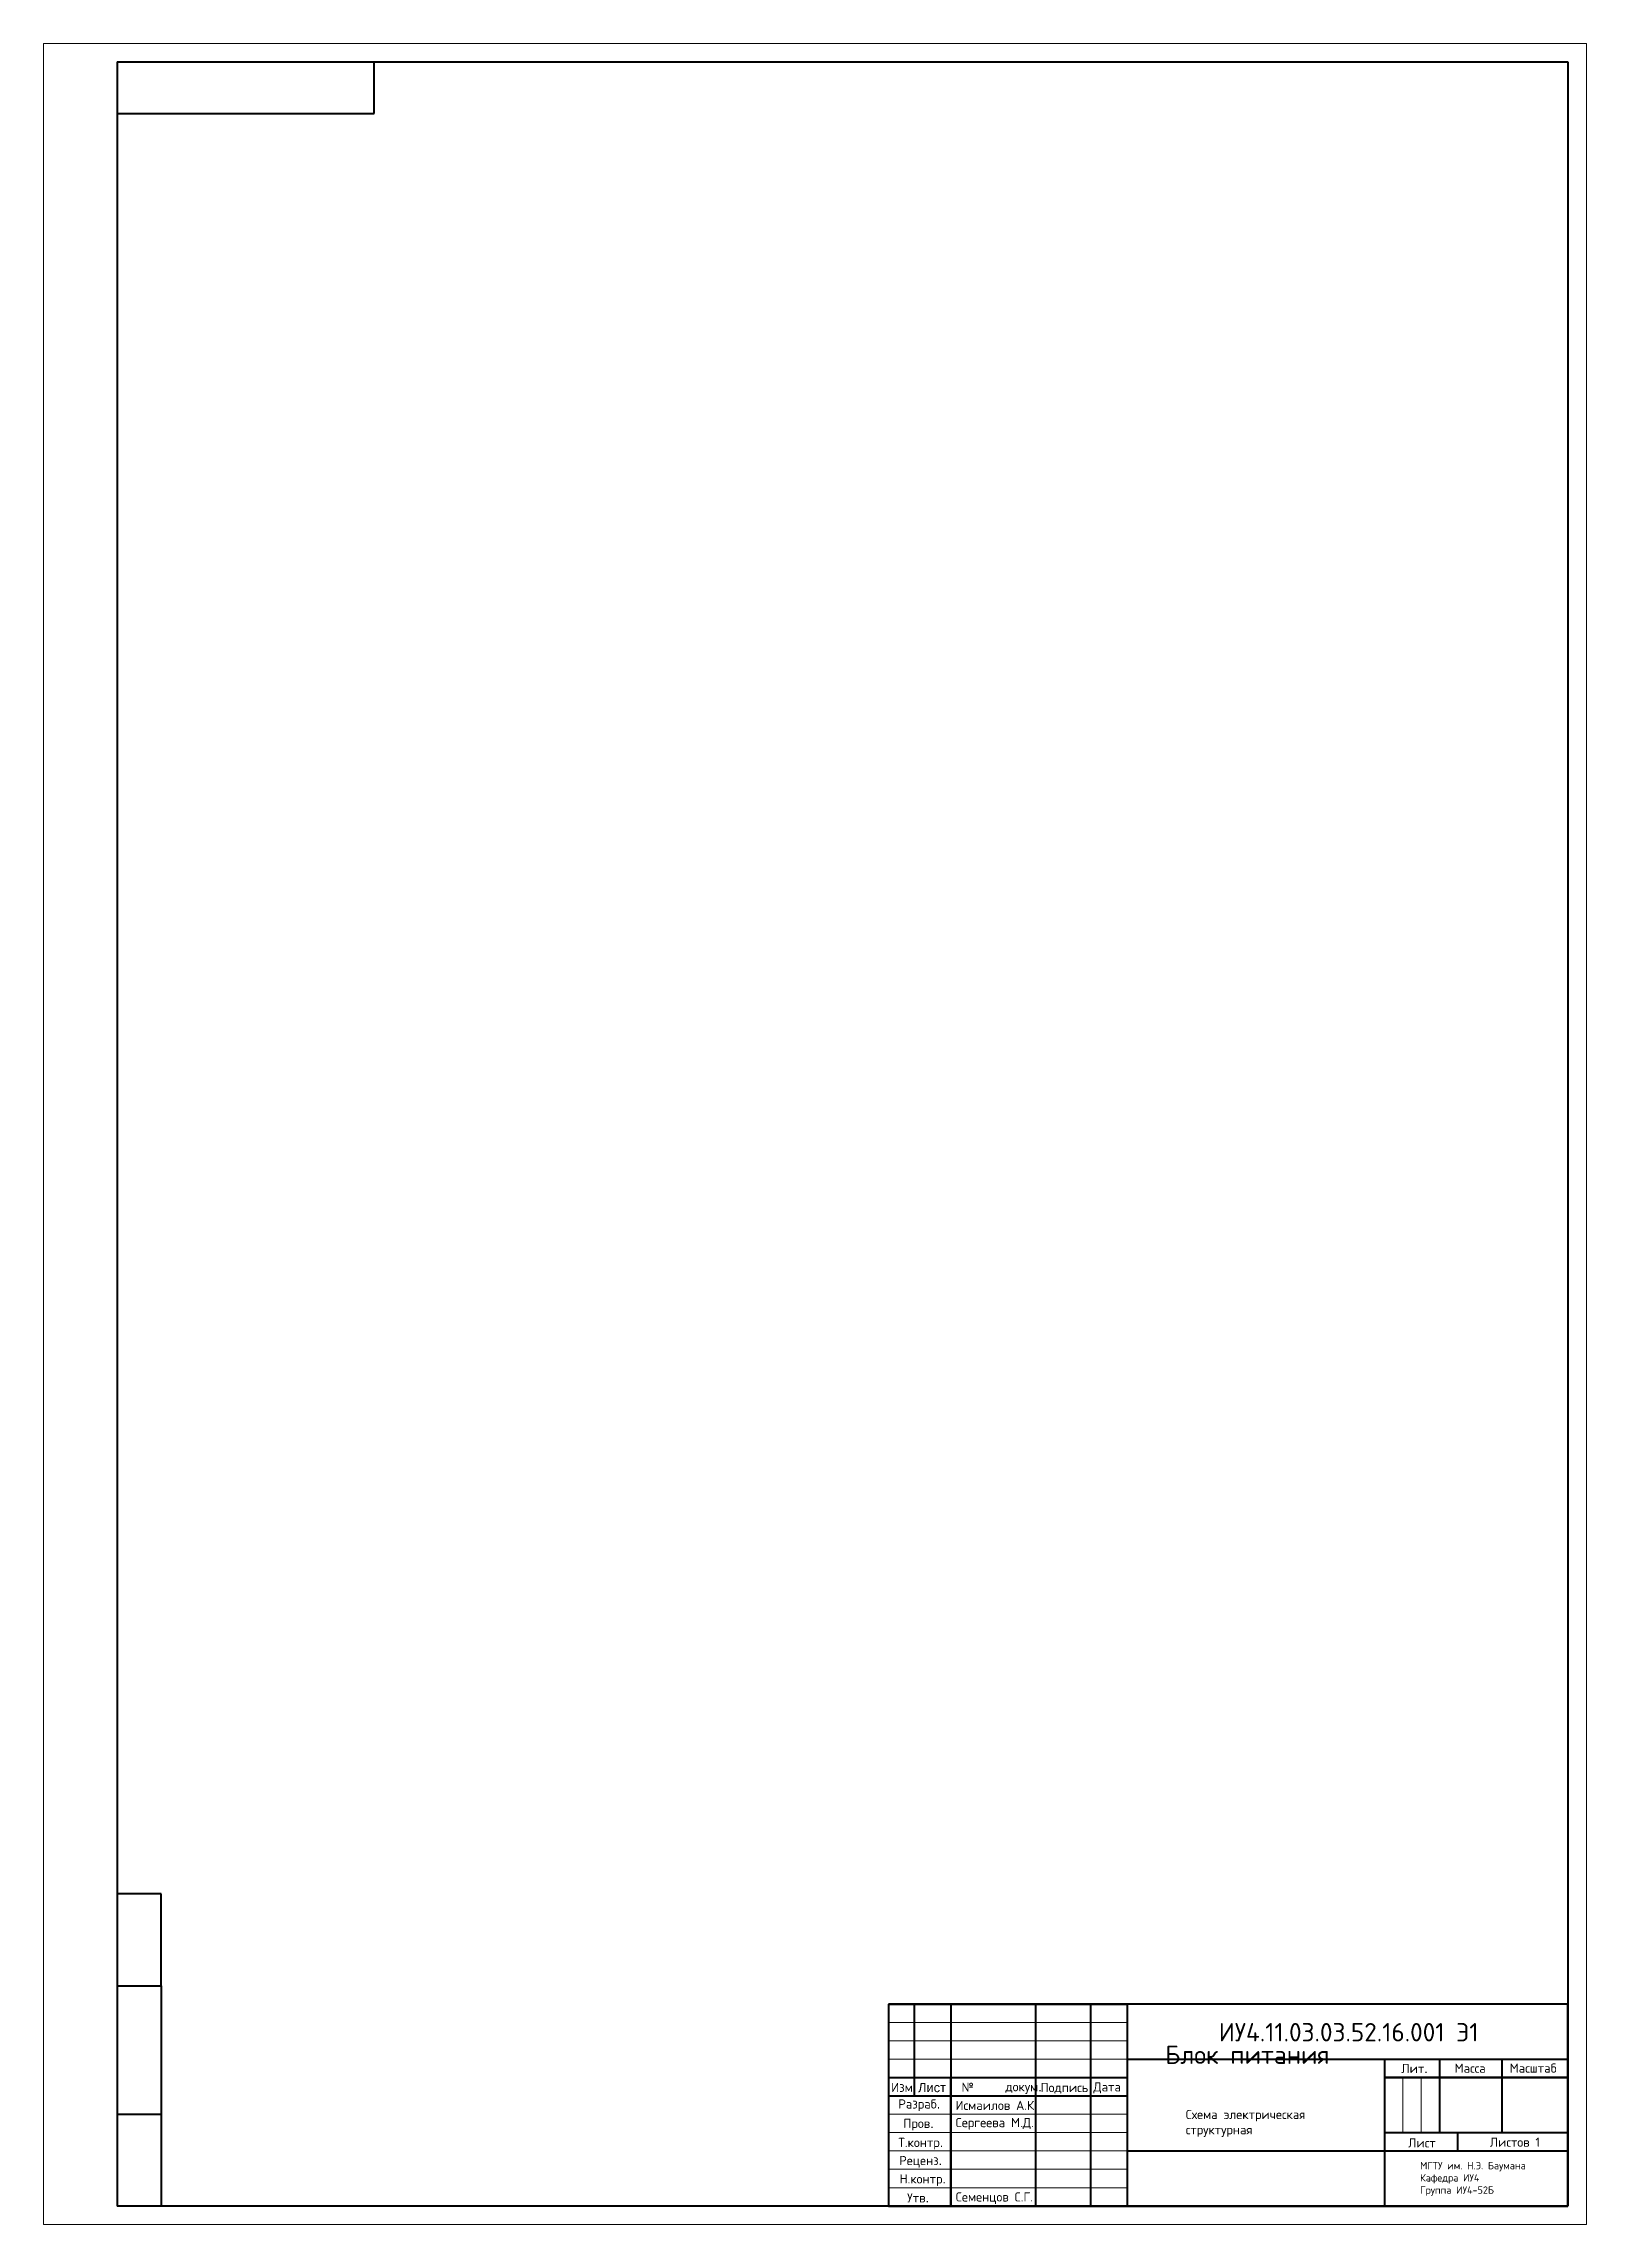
# Model space of a CAD drawing. Header units: millimetres. Extents: x 1854 to 5850, y 2155 to 2814.
# Drawn here: x 3230 to 3650, y 2175 to 2769 of the extents above; entities that cross this region are included whole.
import ezdxf

# ---------------------------------------------------------------- set-up
doc = ezdxf.new("R2010")
doc.units = ezdxf.units.MM
doc.layers.add('border', color=7, linetype='Continuous', lineweight=20)
doc.styles.get("Standard").update_dxf_attribs({"font": 'arial.ttf'})

msp = doc.modelspace()

# ---------------------------------------------------------------- texts
at = {"attachment_point": 1}
for s, width, gutter_width, heights, insert, char_height in [('\\pxt3;{\\fISOCPEUR|b0|i0|c204|p34;                              \\P                  \\H2.5x;ИУ\\fISOCPEUR|b0|i0|c0|p34;4.11.03.03.52.16.001 \\fISOCPEUR|b0|i0|c204|p34;Э\\fISOCPEUR|b0|i0|c0|p34;1}', 116.9335, 66.06, [12.03], (3527.01, 2233.18), 2), ('{\\fISOCPEUR|b0|i0|c204|p34;\\H0.37842x;Блок питания} ', 60, 66.06, [0], (3535.35, 2223.71), 13.2128), ('{\\fISOCPEUR|b0|i0|c204|p34;Изм.}', 2.5, 12.5, [0], (3460.73, 2213.58), 2.5), ('Лист', 5.1962, 12.5, [0], (3468.07, 2213.52), 2.5), ('{\\fISOCPEUR|b0|i0|c204|p34;Подпись}', 5, 12.5, [0], (3501.39, 2213.52), 2.5), ('{\\fISOCPEUR|b0|i0|c204|p34;Пров}.', 7.5, 12.5, [0], (3464.04, 2203.77), 2.5), ('{\\fISOCPEUR|b0|i0|c204|p34;Схема электрическая \\Pструктурная }', 52.5, 66.06, [0], (3540.94, 2206.19), 2.5), ('{\\fISOCPEUR|b0|i0|c204|p34;Лист}', 2.5, 12.5, [0], (3601.46, 2198.45), 2.5), ('{\\fISOCPEUR|b0|i0|c204|p34;Реценз}.', 2.5, 12.5, [0], (3462.92, 2193.64), 2.5), ('{\\fISOCPEUR|b0|i0|c204|p34;МГТУ им\\fISOCPEUR|b0|i0|c0|p34;. \\fISOCPEUR|b0|i0|c204|p34;Н\\fISOCPEUR|b0|i0|c0|p34;.\\fISOCPEUR|b0|i0|c204|p34;Э\\fISOCPEUR|b0|i0|c0|p34;. \\fISOCPEUR|b0|i0|c204|p34;Баумана\\PКафедра ИУ\\fISOCPEUR|b0|i0|c0|p34;4\\P\\fISOCPEUR|b0|i0|c204|p34;Группа ИУ\\fISOCPEUR|b0|i0|c0|p34;4-52\\fISOCPEUR|b0|i0|c204|p34;Б}', 32.5, 66.06, [0], (3604.74, 2192.01), 2)]:
    msp.add_mtext_dynamic_manual_height_columns(s, width=width, gutter_width=gutter_width, heights=heights, dxfattribs=dict(at, insert=insert, char_height=char_height))
at = {"char_height": 2.5, "attachment_point": 1}
for s, insert in [('{\\fISOCPEUR|b0|i0|c204|p34;Лит}.', (3599.6, 2218.71)), ('{\\fISOCPEUR|b0|i0|c0|p34;№}', (3479.89, 2213.6)), ('\\pxi-3,l5,t5;{\\fISOCPEUR|b0|i0|c204|p34;докум}.', (3486.83, 2213.74)), ('{\\fISOCPEUR|b0|i0|c204|p34;Дата}', (3515.77, 2213.7)), ('{\\fISOCPEUR|b0|i0|c204|p34;Разраб}.', (3462.68, 2209.05)), ('{\\fISOCPEUR|b0|i0|c204|p34;Сергеева М\\fISOCPEUR|b0|i0|c0|p34;.\\fISOCPEUR|b0|i0|c204|p34;Д\\fISOCPEUR|b0|i0|c0|p34;.}', (3478.29, 2203.98)), ('{\\fISOCPEUR|b0|i0|c204|p34;Исмаилов А\\fISOCPEUR|b0|i0|c0|p34;.\\fISOCPEUR|b0|i0|c204|p34;К.}', (3478.25, 2208.67)), ('{\\fISOCPEUR|b0|i0|c204|p34;Т\\fISOCPEUR|b0|i0|c0|p34;.\\fISOCPEUR|b0|i0|c204|p34;контр}.', (3462.7, 2198.57)), ('{\\fISOCPEUR|b0|i0|c204|p34;Листов 1 }', (3623.69, 2198.64)), ('{\\fISOCPEUR|b0|i0|c204|p34;Н.контр}.', (3463, 2188.64)), ('{\\fISOCPEUR|b0|i0|c204|p34;Утв}.', (3465.08, 2183.48)), ('{\\fISOCPEUR|b0|i0|c204|p34;Семенцов С\\fISOCPEUR|b0|i0|c0|p34;.\\fISOCPEUR|b0|i0|c204|p34;Г\\fISOCPEUR|b0|i0|c0|p34;.}', (3478.33, 2183.73))]:
    msp.add_mtext(s, dxfattribs=dict(at, insert=insert))
for s, insert, width in [('{\\fISOCPEUR|b0|i0|c204|p34;Масса}', (3614.11, 2218.79), 8.8067), ('{\\fISOCPEUR|b0|i0|c204|p34;Масштаб}', (3629.13, 2218.81), 13.1205)]:
    msp.add_mtext(s, dxfattribs=dict(at, insert=insert, width=width))

# ---------------------------------------------------------------- linework, layer by layer
for p, q in [((3250, 2764), (3250, 2750)), ((3460, 2235), (3467, 2235)), ((3460, 2235), (3467, 2235)), ((3460, 2230), (3460, 2230))]:
    msp.add_line(p, q)
at = {"lineweight": 40}
for p, q in [((3320, 2750), (3320, 2764)), ((3250, 2750), (3320, 2750))]:
    msp.add_line(p, q, dxfattribs=at)
at = {"layer": 'border'}
for p, q in [((3230, 2175), (3230, 2769)), ((3230, 2769), (3650, 2769)), ((3230, 2769), (3250, 2769)), ((3230, 2769), (3250, 2769)), ((3650, 2769), (3645, 2769)), ((3650, 2769), (3650, 2175)), ((3650, 2175), (3650, 2180)), ((3650, 2175), (3230, 2175))]:
    msp.add_line(p, q, dxfattribs=at)
at = {"layer": 'border', "lineweight": 40}
for p, q in [((3250, 2764), (3250, 2180)), ((3250, 2764), (3645, 2764)), ((3645, 2764), (3645, 2180)), ((3262, 2265), (3250, 2265)), ((3262, 2240), (3262, 2265)), ((3250, 2240), (3262, 2240)), ((3262, 2240), (3262, 2180)), ((3645, 2235), (3460, 2235)), ((3460, 2235), (3460, 2180)), ((3460, 2235), (3525, 2235)), ((3460, 2235), (3467, 2235)), ((3467, 2235), (3467, 2210)), ((3500, 2235), (3477, 2235)), ((3477, 2235), (3477, 2180)), ((3515, 2235), (3500, 2235)), ((3500, 2235), (3500, 2180)), ((3525, 2235), (3515, 2235)), ((3515, 2235), (3515, 2180)), ((3525, 2235), (3525, 2220)), ((3610, 2235), (3595, 2235)), ((3610, 2235), (3610, 2235)), ((3645, 2235), (3627, 2235)), ((3645, 2180), (3645, 2235)), ((3525, 2220), (3645, 2220)), ((3525, 2220), (3645, 2220)), ((3525, 2220), (3525, 2180)), ((3595, 2220), (3595, 2180)), ((3610, 2220), (3610, 2200)), ((3627, 2220), (3627, 2200)), ((3645, 2220), (3645, 2215)), ((3645, 2220), (3645, 2215)), ((3460, 2215), (3525, 2215)), ((3460, 2215), (3525, 2215)), ((3460, 2210), (3525, 2210)), ((3477, 2180), (3477, 2215)), ((3595, 2215), (3645, 2215)), ((3595, 2215), (3645, 2215)), ((3645, 2215), (3595, 2215)), ((3250, 2205), (3262, 2205)), ((3595, 2200), (3645, 2200)), ((3605, 2200), (3605, 2200)), ((3615, 2195), (3615, 2200)), ((3525, 2195), (3645, 2195)), ((3645, 2180), (3250, 2180)), ((3460, 2180), (3477, 2180)), ((3460, 2180), (3645, 2180)), ((3645, 2180), (3645, 2180))]:
    msp.add_line(p, q, dxfattribs=at)
at = {"layer": 'border', "lineweight": 18}
for p, q in [((3460, 2230), (3525, 2230)), ((3460, 2225), (3525, 2225)), ((3460, 2225), (3525, 2225)), ((3460, 2220), (3525, 2220)), ((3460, 2220), (3523.54, 2220))]:
    msp.add_line(p, q, dxfattribs=at)
at = {"layer": 'border', "lineweight": 20}
for p, q in [((3460, 2210), (3525, 2210)), ((3600, 2215), (3600, 2200)), ((3600, 2200), (3600, 2215)), ((3600, 2215), (3600, 2200)), ((3600, 2200), (3600, 2215)), ((3600, 2215), (3600, 2200)), ((3605, 2215), (3605, 2200)), ((3460, 2205), (3525, 2205)), ((3460, 2205), (3525, 2205)), ((3460, 2200), (3525, 2200)), ((3460, 2200), (3525, 2200)), ((3460, 2195), (3525, 2195)), ((3460, 2195), (3525, 2195)), ((3595, 2195), (3645, 2195)), ((3595, 2195), (3645, 2195)), ((3460, 2190), (3525, 2190)), ((3460, 2190), (3525, 2190)), ((3460, 2185), (3525, 2185)), ((3460, 2185), (3477, 2185)), ((3500, 2185), (3525, 2185))]:
    msp.add_line(p, q, dxfattribs=at)

msp.set_redraw_order([(e.dxf.handle, doc.entitydb.next_handle()) for e in msp.query("TEXT MTEXT ATTDEF DIMENSION ARC_DIMENSION")])  # texts and dimensions are drawn at this point

doc.saveas('drawing.dxf')
